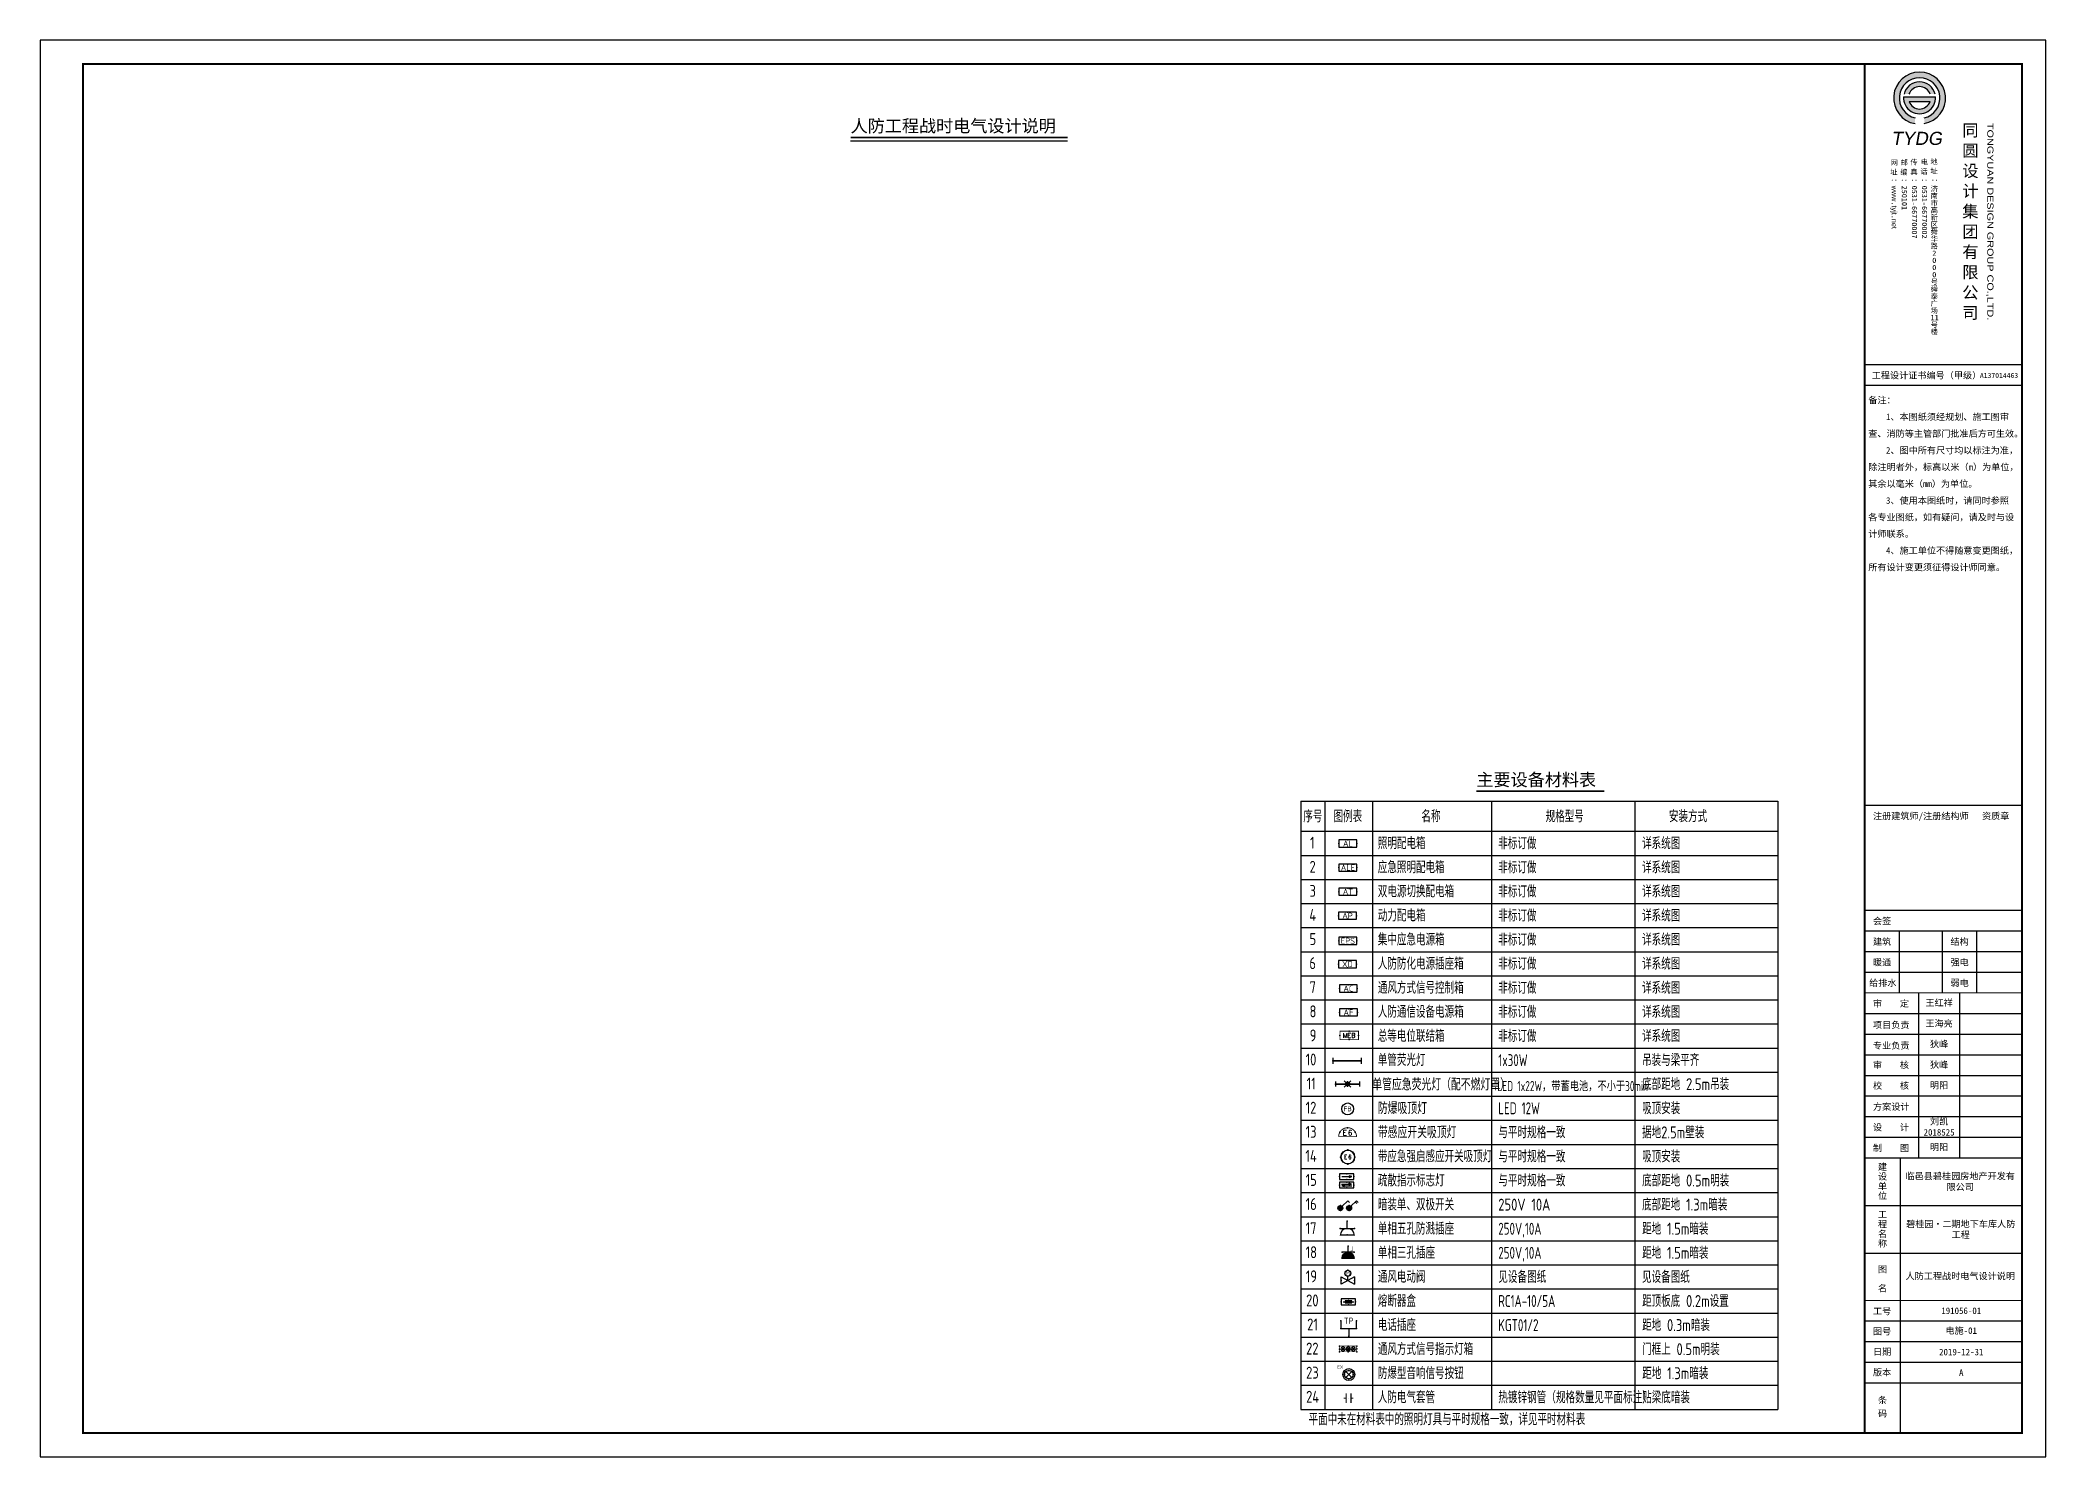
# Model space of a CAD drawing. Extents: x 1680526 to 2359975, y 920307 to 3738831.
# Drawn here: x 1784381 to 1868481, y 989707 to 1049107 of the extents above; entities that cross this region are included whole.
import ezdxf
from ezdxf.enums import TextEntityAlignment as Align

# ---------------------------------------------------------------- set-up
doc = ezdxf.new("R2010")
doc.units = 0
doc.header["$LTSCALE"] = 1000
doc.linetypes.add('A_A-(1参照)125中右$0$A_A-105右屋顶$0$窗', pattern=[0])
for name, color, linetype in [('DIM_SYMB', 3, 'Continuous'), ('ECA_TK', 7, 'Continuous'), ('EQUIP-动力', 3, 'Continuous'), ('EQUIP-安防', 3, 'Continuous'), ('EQUIP-插座', 3, 'Continuous'), ('EQUIP-照明', 3, 'Continuous'), ('EQUIP-箱柜', 3, 'Continuous'), ('EQUIP-通讯', 3, 'Continuous'), ('TEL_TEXT', 7, 'Continuous'), ('tk', 7, 'Continuous'), ('WALL', 2, 'Continuous'), ('人防电气套管', 6, 'Continuous')]:
    doc.layers.add(name, color=color, linetype=linetype)
doc.styles.add('_TCH_LABEL', font='COMPLEX', dxfattribs={"bigfont": 'GBCBIG'})
doc.styles.add('_TEL_DIM', font='TSSDENG', dxfattribs={"width": 0.8, "height": 3.5, "bigfont": 'TSSDCHN'})
doc.styles.add('CCDI_T0G_01', font='arial.ttf')
doc.styles.get("Standard").update_dxf_attribs({"font": 'GBENOR', "bigfont": 'GBCBIG'})
doc.styles.add('SUNTXT', font='', dxfattribs={"height": 273})
doc.styles.add('tyad', font='swissk.ttf', dxfattribs={"height": 2.5})
doc.styles.add('电气字体', font='TSSDENG', dxfattribs={"width": 0.8, "height": 250, "bigfont": 'TSSDCHN'})
doc.styles.add('黑体', font='simhei.ttf', dxfattribs={"height": 10})
doc.styles.get('SUNTXT').set_extended_font_data('SimSun')

msp = doc.modelspace()

# ---------------------------------------------------------------- texts
at = {"style": '电气字体', "width": 0.8}
for s, p in [('序号', (1837345.1, 1016313.9)), ('图例表', (1838611.5, 1016313.9)), ('名称', (1842296.8, 1016315.8)), ('规格型号', (1847504.8, 1016311.9)), ('安装方式', (1852674.8, 1016315.8)), ('1', (1837628.1, 1015206.7)), ('2', (1837606.4, 1014196.7)), ('3', (1837606.4, 1013186.7)), ('4', (1837599.2, 1012176.8)), ('5', (1837606.4, 1011166.8)), ('6', (1837599.2, 1010156.8)), ('7', (1837606.4, 1009146.9)), ('8', (1837606.4, 1008136.9)), ('9', (1837613.6, 1007126.9)), ('10', (1837440.5, 1006117)), ('11', (1837483.8, 1005107)), ('12', (1837440.5, 1004097)), ('13', (1837440.5, 1003087.1)), ('14', (1837433.3, 1002077.1)), ('15', (1837440.5, 1001067.1)), ('16', (1837440.5, 1000057.1)), ('17', (1837440.5, 999047.2)), ('18', (1837440.5, 998037.2)), ('19', (1837447.7, 997027.2)), ('20', (1837462.1, 996017.3)), ('21', (1837505.4, 995007.3)), ('22', (1837462.1, 993997.3)), ('23', (1837462.1, 992987.4)), ('24', (1837462.1, 991977.4))]:
    msp.add_text(s, height=500, dxfattribs=at).set_placement(p)
at = {"style": '电气字体'}
for s, height, width, p in [('照明配电箱', 500, 0.8, (1840469.1, 1015437.1)), ('非标订做', 500, 0.8, (1845520.3, 1015432.1)), ('详系统图', 500, 0.8, (1851549.9, 1015432.1)), ('应急照明配电箱', 500, 0.8, (1840469.1, 1014427.1)), ('非标订做', 500, 0.8, (1845520.3, 1014422.1)), ('详系统图', 500, 0.8, (1851549.9, 1014422.1)), ('双电源切换配电箱', 500, 0.8, (1840469.1, 1013417.2)), ('非标订做', 500, 0.8, (1845520.3, 1013412.2)), ('详系统图', 500, 0.8, (1851549.9, 1013412.2)), ('动力配电箱', 500, 0.8, (1840469.1, 1012407.2)), ('非标订做', 500, 0.8, (1845520.3, 1012402.2)), ('详系统图', 500, 0.8, (1851549.9, 1012402.2)), ('集中应急电源箱', 500, 0.8, (1840469.1, 1011397.2)), ('非标订做', 500, 0.8, (1845520.3, 1011392.2)), ('详系统图', 500, 0.8, (1851549.9, 1011392.2)), ('人防防化电源插座箱', 500, 0.8, (1840469.1, 1010387.3)), ('非标订做', 500, 0.8, (1845520.3, 1010382.3)), ('详系统图', 500, 0.8, (1851549.9, 1010382.3)), ('通风方式信号控制箱', 500, 0.8, (1840469.1, 1009377.3)), ('非标订做', 500, 0.8, (1845520.3, 1009372.3)), ('详系统图', 500, 0.8, (1851549.9, 1009372.3)), ('人防通信设备电源箱', 500, 0.8, (1840469.1, 1008367.3)), ('非标订做', 500, 0.8, (1845520.3, 1008362.3)), ('详系统图', 500, 0.8, (1851549.9, 1008362.3)), ('总等电位联结箱', 500, 0.8, (1840469.1, 1007357.4)), ('非标订做', 500, 0.8, (1845520.3, 1007352.4)), ('详系统图', 500, 0.8, (1851549.9, 1007352.4)), ('单管荧光灯', 500, 0.8, (1840469.1, 1006347.4)), ('1x30W', 500, 0.7, (1845520.3, 1006342.4)), ('吊装与梁平齐', 500, 0.8, (1851549.9, 1006342.4)), ('单管应急荧光灯（配不燃灯罩）', 500, 0.75, (1840236.4, 1005320.8)), ('LED 1x22W，带蓄电池，不小于30min', 425, 0.7, (1845483.8, 1005253.3)), ('底部距地 2.5m吊装', 500, 0.8, (1851549.9, 1005332.4)), ('防爆吸顶灯', 500, 0.75, (1840469.1, 1004327.5)), ('LED 12W', 500, 0.7, (1845520.3, 1004322.5)), ('吸顶安装', 500, 0.8, (1851549.9, 1004322.5)), ('带感应开关吸顶灯', 500, 0.75, (1840469.1, 1003317.5)), ('与平时规格一致', 500, 0.7, (1845520.3, 1003312.5)), ('据地2.5m壁装 ', 500, 0.8, (1851549.9, 1003312.5)), ('带应急强启感应开关吸顶灯', 500, 0.8, (1840469.1, 1002307.5)), ('与平时规格一致', 500, 0.7, (1845520.3, 1002302.5)), ('吸顶安装', 500, 0.8, (1851549.9, 1002302.5)), ('疏散指示标志灯', 500, 0.8, (1840469.1, 1001297.6)), ('与平时规格一致', 500, 0.7, (1845520.3, 1001292.6)), ('底部距地 0.5m明装', 500, 0.8, (1851549.9, 1001292.6)), ('暗装单、双极开关', 500, 0.8, (1840469.1, 1000287.6)), ('250V 10A', 500, 0.8, (1845520.3, 1000282.6)), ('底部距地 1.3m暗装', 500, 0.8, (1851549.9, 1000282.6)), ('单相五孔防溅插座', 500, 0.8, (1840469.1, 999277.6)), ('250V,10A', 500, 0.7, (1845520.3, 999272.6)), ('距地 1.5m暗装', 500, 0.8, (1851549.9, 999272.6)), ('单相三孔插座', 500, 0.8, (1840469.1, 998267.6)), ('250V,10A', 500, 0.7, (1845520.3, 998262.6)), ('距地 1.5m暗装', 500, 0.8, (1851549.9, 998262.6)), ('通风电动阀', 500, 0.8, (1840469.1, 997257.7)), ('见设备图纸', 500, 0.7, (1845520.3, 997252.7)), ('见设备图纸', 500, 0.8, (1851549.9, 997252.7)), ('熔断器盒', 500, 0.8, (1840469.1, 996247.7)), ('RC1A-10/5A', 500, 0.7, (1845520.3, 996242.7)), ('距顶板底 0.2m设置', 500, 0.8, (1851549.9, 996242.7)), ('电话插座', 500, 0.8, (1840469.1, 995237.7)), ('KGT01/2', 500, 0.7, (1845520.3, 995232.7)), ('距地 0.3m暗装', 500, 0.8, (1851549.9, 995232.7)), ('通风方式信号指示灯箱', 500, 0.8, (1840469.1, 994227.8)), ('门框上 0.5m明装', 500, 0.8, (1851549.9, 994222.8)), ('防爆型音响信号按钮', 500, 0.8, (1840469.1, 993217.8)), ('距地 1.3m暗装', 500, 0.8, (1851556.2, 993212.8)), ('人防电气套管', 500, 0.8, (1840469.1, 992207.8)), ('热镀锌钢管（规格数量见平面标注）', 500, 0.7, (1845520.3, 992202.8)), ('贴梁底暗装', 500, 0.8, (1851556.2, 992202.8)), ('平面中未在材料表中的照明灯具与平时规格一致，详见平时材料表', 500, 0.8, (1837564, 991282.6))]:
    msp.add_text(s, height=height, dxfattribs=dict(at, width=width)).set_placement(p, align=Align.MIDDLE_LEFT)
at = {"layer": 'DIM_SYMB', "color": 7, "style": '黑体'}
for s, height, p in [('人防工程战时电气设计说明', 525.738, (1818362.9, 1045248.1)), ('主要设备材料表', 525.74, (1844602.4, 1017835.8))]:
    msp.add_text(s, height=height, dxfattribs=at).set_placement(p)
at = {"layer": 'tk', "char_height": 273, "attachment_point": 5}
for s, insert, width, style in [('王红祥', (1864003, 1008730.5), 1709, 'SUNTXT'), ('王海亮', (1864003, 1007865.5), 1709, 'SUNTXT'), ('狄峰', (1864003, 1007000.5), 1709, 'SUNTXT'), ('狄峰', (1864003, 1006135.5), 1709, 'SUNTXT'), ('明阳', (1864003, 1005270.5), 1709, 'SUNTXT'), ('刘凯2018525', (1864003, 1003540.5), 1709, 'SUNTXT'), ('明阳', (1864003, 1002675.5), 1709, 'SUNTXT'), ('临邑县碧桂园房地产开发有限公司', (1864889.5, 1001235.5), 4672, '黑体'), ('碧桂园·二期地下车库人防工程', (1864909.4, 999229.7), 4911.999, '黑体'), ('人防工程战时电气设计说明', (1864891.5, 997270.5), 4698, '黑体'), ('191056-01', (1864932, 995831.5), 5097, '黑体'), ('电施-01', (1864929, 994987), 4839, '黑体'), ('2019-12-31', (1864932, 994101.5), 5097, '黑体'), ('A', (1864932, 993236.5), 5097, '黑体')]:
    msp.add_mtext(s, dxfattribs=dict(at, insert=insert, width=width, style=style))

# ---------------------------------------------------------------- blocks, each defined once
blk = doc.blocks.new('10B_A1E图框')
h = blk.add_hatch(color=256)
h.paths.add_polyline_path([(786.16, 558.97), (786.16, 561.39, -8.823966), (789.97, 561.39), (789.97, 558.98, 11.333343)])
h.paths.add_polyline_path([(781.52, 571.34), (783.6, 571.34, -0.711417), (792.46, 571.34), (794.54, 571.34, 0.79114)], flags=17)
h.paths.add_polyline_path([(781.36, 570.26, 1.071858), (794.7, 570.26)], flags=17)
h.paths.add_polyline_path([(792.44, 568.2, -0.701619), (783.62, 568.2)], flags=16)
for p, q in [((765, 184), (765, 584)), ((765, 184), (765, 584)), ((765, 184), (765, 584)), ((781.36, 570.26), (794.7, 570.26)), ((783.62, 568.2), (792.44, 568.2))]:
    blk.add_line(p, q)
at = {"const_width": 0.5}
blk.add_lwpolyline([(831, 457.96), (765, 457.96)], dxfattribs=at)
blk.add_lwpolyline([(831, 457.96), (765, 457.96)], dxfattribs=at)
for centre, radius, start, end in [((788.05, 569.69), 10.88, 280.13244, 259.96265), ((788.05, 569.69), 8.52, 282.99261, 257.13015), ((788.03, 569.8), 6.69, 13.30217, 166.69783), ((788.03, 569.8), 4.69, 19.14259, 160.85741), ((788.03, 569.8), 6.69, 176.02725, 3.97275), ((788.03, 569.8), 4.69, 199.89154, 340.10846)]:
    blk.add_arc(centre, radius, start, end)
at = {"layer": 'ECA_TK'}
for p, q in [((765, 220.51), (831, 220.51)), ((779.58, 194.56), (779.58, 220.51)), ((797.5, 220.51), (797.5, 194.56)), ((812.08, 194.56), (812.08, 220.51)), ((765, 211.86), (831, 211.86)), ((765, 203.21), (831, 203.21)), ((787.68, 125.36), (787.68, 194.56)), ((804.77, 194.56), (804.77, 125.36)), ((765, 185.91), (831, 185.91)), ((765, 177.26), (831, 177.26)), ((765, 168.61), (831, 168.61)), ((765, 159.96), (831, 159.96)), ((765, 151.31), (831, 151.31)), ((765, 142.66), (831, 142.66)), ((765, 134.01), (831, 134.01)), ((765, 125.36), (831, 125.36)), ((780.03, 10), (780.03, 125.36)), ((765, 105.36), (831, 105.36)), ((765, 85.36), (831, 85.36)), ((831, 56.92), (765, 56.92)), ((831, 48.27), (765, 48.27)), ((831, 39.62), (765, 39.62)), ((831, 30.97), (765, 30.97))]:
    blk.add_line(p, q, dxfattribs=at)
blk.add_lwpolyline([(0, 0), (841, 0), (841, 594), (0, 594)], close=True, dxfattribs=at)
at = {"layer": 'ECA_TK', "const_width": 0.8}
blk.add_lwpolyline([(831, 10), (831, 584), (18, 584), (18, 10)], close=True, dxfattribs=at)
at = {"layer": 'ECA_TK'}
for points, const_width in [([(765, 10), (765, 584)], 0.8), ([(765, 457.96), (831, 457.96)], 0.5), ([(765, 449.25), (831, 449.25)], 0.5), ([(765, 273.16), (831, 273.16)], 0.5), ([(765, 229.16), (831, 229.16)], 0.5), ([(765, 194.56), (831, 194.56)], 0.5), ([(831, 65.57), (765, 65.57)], 0.5)]:
    blk.add_lwpolyline(points, dxfattribs=dict(at, const_width=const_width))
at = {"style": 'tyad', "oblique": 10}
blk.add_text('TYDG', height=5.5, dxfattribs=at).set_placement((776.12, 550.06))
for s, height, style, p in [('同', 5, '黑体', (805.94, 553.7)), ('圆', 5, '黑体', (805.94, 545.2)), ('址', 2.18, 'SUNTXT', (775.74, 537.6)), ('网', 2.18, 'SUNTXT', (775.88, 541.55)), ('编', 2.18, 'SUNTXT', (779.97, 537.57)), ('邮', 2.18, 'SUNTXT', (780.08, 541.58)), ('传', 2.18, 'SUNTXT', (784.17, 541.71)), ('真', 2.18, 'SUNTXT', (784.17, 537.71)), ('话', 2.18, 'SUNTXT', (788.39, 537.86)), ('电', 2.18, 'SUNTXT', (788.57, 541.81)), ('地', 2.18, 'SUNTXT', (792.61, 541.93)), ('址', 2.18, 'SUNTXT', (792.62, 537.99)), ('设', 5, '黑体', (805.94, 536.7)), ('济', 2.18, 'SUNTXT', (792.67, 530.58)), ('南', 2.18, 'SUNTXT', (792.67, 527.58)), ('计', 5, '黑体', (805.94, 528.2)), ('市', 2.18, 'SUNTXT', (792.67, 524.58)), ('高', 2.18, 'SUNTXT', (792.67, 521.58)), ('集', 5, '黑体', (805.94, 519.7)), ('新', 2.18, 'SUNTXT', (792.67, 518.58)), ('舜', 2.18, 'SUNTXT', (792.67, 512.58)), ('区', 2.18, 'SUNTXT', (792.67, 515.58)), ('团', 5, '黑体', (805.94, 511.2)), ('路', 2.18, 'SUNTXT', (792.67, 506.58)), ('华', 2.18, 'SUNTXT', (792.67, 509.58)), ('2', 2.18, 'SUNTXT', (793.36, 503.58)), ('有', 5, '黑体', (805.94, 502.7)), ('0', 2.18, 'SUNTXT', (793.36, 500.58)), ('0', 2.18, 'SUNTXT', (793.36, 497.58)), ('0', 2.18, 'SUNTXT', (793.36, 494.58)), ('限', 5, '黑体', (805.94, 494.2)), ('泰', 2.18, 'SUNTXT', (792.67, 485.58)), ('舜', 2.18, 'SUNTXT', (792.67, 488.58)), ('号', 2.18, 'SUNTXT', (792.67, 491.58)), ('公', 5, '黑体', (805.94, 485.7)), ('场', 2.18, 'SUNTXT', (792.67, 479.58)), ('广', 2.18, 'SUNTXT', (792.67, 482.58)), ('司', 5, '黑体', (805.94, 477.2)), ('楼', 2.18, 'SUNTXT', (792.69, 470.58)), ('号', 2.18, 'SUNTXT', (792.67, 473.58)), ('11', 2.18, 'SUNTXT', (792.67, 476.58))]:
    blk.add_text(s, height=height, dxfattribs=dict(style=style)).set_placement(p)
at = {"style": 'CCDI_T0G_01', "width": 1.25}
blk.add_text('TONGYUAN DESIGN GROUP CO.,LTD.', height=2.6, rotation=270, dxfattribs=at).set_placement((816.42, 559.28))
at = {"char_height": 2.18, "width": 39.1789, "attachment_point": 1, "rotation": 270, "style": 'SUNTXT'}
for s, insert in [('：{\\fArial|b0|i0|c134|p32;www}.{\\fArial|b0|i0|c134|p32;tyjt}.{\\fArial|b0|i0|c134|p32;net\\fArial|b0|i0|c0|p32;}', (778.56, 536.02)), ('：250101', (782.78, 536.02)), ('：0531-66770007', (787, 536.02)), ('：0531-66770002', (791.22, 536.02)), ('：', (795.56, 536.02))]:
    blk.add_mtext(s, dxfattribs=dict(at, insert=insert))
at = {"layer": 'ECA_TK', "linetype": 'Continuous', "style": 'SUNTXT'}
for s, height, p in [('工程设计证书编号（甲级）', 2.7342, (767.97, 452.09)), ('A137014463', 2.051, (813.34, 452.39)), ('注册建筑师/注册结构师   资质章', 2.7342, (768.5, 267.3)), ('会签', 2.734, (768.5, 223.3)), ('建筑', 2.734, (768.5, 214.65)), ('结构', 2.734, (801, 214.65)), ('暖通', 2.734, (768.5, 206)), ('强电', 2.734, (801, 206)), ('给排水', 2.734, (766.9, 197.35)), ('弱电', 2.734, (801, 197.35)), ('审    定', 2.734, (768.5, 188.7)), ('项目负责', 2.734, (768.5, 179.74)), ('专业负责', 2.734, (768.5, 171.09)), ('审    核', 2.734, (768.5, 162.93)), ('校    核', 2.734, (768.5, 154.28)), ('方案设计', 2.734, (768.5, 145.45)), ('设    计', 2.734, (768.5, 136.8)), ('制    图', 2.734, (768.5, 128.15)), ('建', 2.73, (770.59, 120.26)), ('设', 2.73, (770.59, 116.2)), ('位', 2.73, (770.59, 108.08)), ('单', 2.73, (770.59, 112.14)), ('工', 2.73, (770.59, 100.26)), ('程', 2.73, (770.59, 96.2)), ('名', 2.73, (770.59, 92.14)), ('称', 2.73, (770.59, 88.08)), ('图', 2.73, (770.59, 77.33)), ('名', 2.73, (770.59, 69.33)), ('工号', 2.734, (768.5, 59.71)), ('图号', 2.734, (768.5, 51.23)), ('日期', 2.734, (768.5, 42.72)), ('版本', 2.734, (768.5, 34.07)), ('条', 2.73, (770.59, 22.4)), ('码', 2.73, (770.59, 16.85))]:
    blk.add_text(s, height=height, dxfattribs=at).set_placement(p)
at = {"layer": 'ECA_TK', "style": 'SUNTXT'}
for s, p in [('备注：', (766.54, 441.68)), ('    1、本图纸须经规划、施工图审', (766.54, 434.68)), ('查、消防等主管部门批准后方可生效。', (766.54, 427.66)), ('    2、图中所有尺寸均以标注为准，', (766.54, 420.65)), ('除注明者外，标高以米（m）为单位，', (766.54, 413.62)), ('其余以毫米（mm）为单位。', (766.54, 406.61)), ('各专业图纸，如有疑问，请及时与设', (766.54, 392.61)), ('    3、使用本图纸时，请同时参照', (766.54, 399.6)), ('计师联系。', (766.54, 385.63)), ('    4、施工单位不得随意变更图纸，', (766.54, 378.63)), ('所有设计变更须征得设计师同意。', (766.54, 371.62))]:
    blk.add_text(s, height=2.73, dxfattribs=at).set_placement(p)
blk = doc.blocks.new('$equip_U$00000268(QXJ-1FY)')
at = {"const_width": 0.06}
blk.add_lwpolyline([(-0.72, 0), (0.72, 0), (0.72, 0.66), (-0.72, 0.66)], close=True, dxfattribs=at)
for p in [(-0.72, 0.33), (0, 0.66), (0, 0), (0.72, 0.33)]:
    blk.add_point(p)
at = {"color": 7, "style": '_TCH_LABEL'}
blk.add_attdef('$TEXT$', text='', height=0.36, dxfattribs=at).set_placement((-0.01, 0.33), align=Align.MIDDLE_CENTER)
at = {"color": 7, "style": '_TCH_LABEL', "flags": 1}
blk.add_attdef('A', text='', height=0.000025, dxfattribs=at).set_placement((0, 0), align=Align.MIDDLE_CENTER)
blk = doc.blocks.new('$equip$00001962')
for p, q in [((0.15, 0.36), (0.63, 0.83)), ((0.63, 0.83), (0.77, 0.69))]:
    blk.add_line(p, q)
blk.add_circle((0, 0.21), 0.208)
for p in [(-0.21, 0.21), (0, 0.42), (0, 0), (0.21, 0.21)]:
    blk.add_point(p)
for points in [[(-0.18, 0.31), (0.18, 0.31), (-0.21, 0.21), (0.21, 0.21)], [(-0.18, 0.1), (0.18, 0.1), (-0.21, 0.21), (0.21, 0.21)], [(-0.1, 0.39), (0.1, 0.39), (-0.18, 0.31), (0.18, 0.31)], [(-0.1, 0.03), (0.1, 0.03), (-0.18, 0.1), (0.18, 0.1)], [(0, 0.42), (0, 0.42), (-0.1, 0.39), (0.1, 0.39)], [(0, 0), (0, 0), (-0.1, 0.03), (0.1, 0.03)]]:
    blk.add_solid(points)
at = {"layer": 'TEL_TEXT', "style": '_TEL_DIM', "flags": 1}
blk.add_attdef('A', text='', height=0.00002, dxfattribs=at).set_placement((0, 0), align=Align.MIDDLE_CENTER)
blk = doc.blocks.new('$equip$00001963')
for p, q in [((0.15, 0.36), (0.62, 0.83)), ((0.51, 0.72), (0.65, 0.58)), ((0.62, 0.83), (0.77, 0.69))]:
    blk.add_line(p, q)
blk.add_circle((0, 0.21), 0.208)
for p in [(-0.21, 0.21), (0, 0.42), (0, 0), (0.21, 0.21)]:
    blk.add_point(p)
for points in [[(-0.18, 0.31), (0.18, 0.31), (-0.21, 0.21), (0.21, 0.21)], [(-0.18, 0.1), (0.18, 0.1), (-0.21, 0.21), (0.21, 0.21)], [(-0.1, 0.39), (0.1, 0.39), (-0.18, 0.31), (0.18, 0.31)], [(-0.1, 0.03), (0.1, 0.03), (-0.18, 0.1), (0.18, 0.1)], [(0, 0.42), (0, 0.42), (-0.1, 0.39), (0.1, 0.39)], [(0, 0), (0, 0), (-0.1, 0.03), (0.1, 0.03)]]:
    blk.add_solid(points)
at = {"layer": 'TEL_TEXT', "style": '_TEL_DIM', "flags": 1}
blk.add_attdef('A', text='', height=0.00002, dxfattribs=at).set_placement((0, 0), align=Align.MIDDLE_CENTER)
blk = doc.blocks.new('$equip$00002700')
for p, q in [((-0.75, 0.6), (-0.75, 0)), ((0.75, 0.6), (-0.75, 0.6)), ((-0.75, 0), (0.75, 0)), ((0.75, 0), (0.75, 0.6))]:
    blk.add_line(p, q)
at = {"const_width": 0.04}
blk.add_lwpolyline([(-0.75, 0.6), (-0.75, 0), (0.75, 0), (0.75, 0.6), (-0.75, 0.6), (-0.75, 0)], dxfattribs=at)
for p in [(-0.75, 0.3), (0, 0.6), (0, 0), (0.75, 0.3)]:
    blk.add_point(p)
at = {"color": 7}
blk.add_attdef('$TEXT$', text='', height=0.5, dxfattribs=at).set_placement((0, 0.3), align=Align.MIDDLE_CENTER)
at = {"color": 7, "style": '_TEL_DIM', "flags": 1}
for tag in ['A', 'REMARK']:
    blk.add_attdef(tag, text='', height=0.00002, dxfattribs=at).set_placement((0, 0), align=Align.MIDDLE_CENTER)
blk = doc.blocks.new('$equip$00002698')
for p, q in [((-0.75, 0.6), (-0.75, 0)), ((0.75, 0.6), (-0.75, 0.6)), ((-0.75, 0), (0.75, 0)), ((0.75, 0), (0.75, 0.6))]:
    blk.add_line(p, q)
at = {"const_width": 0.04}
blk.add_lwpolyline([(-0.75, 0.6), (-0.75, 0), (0.75, 0), (0.75, 0.6), (-0.75, 0.6), (-0.75, 0)], dxfattribs=at)
for p in [(-0.75, 0.3), (0, 0.6), (0, 0), (0.75, 0.3)]:
    blk.add_point(p)
at = {"color": 7}
blk.add_attdef('$TEXT$', text='', height=0.5, dxfattribs=at).set_placement((0, 0.3), align=Align.MIDDLE_CENTER)
at = {"color": 7, "style": '_TEL_DIM', "flags": 1}
for tag in ['A', 'REMARK']:
    blk.add_attdef(tag, text='', height=0.00002, dxfattribs=at).set_placement((0, 0), align=Align.MIDDLE_CENTER)
blk = doc.blocks.new('$equip$00001159')
for p, q in [((-1.2, 0.25), (-1.2, -0.25)), ((-1.2, 0), (1.2, 0)), ((1.2, 0.25), (1.2, -0.25))]:
    blk.add_line(p, q)
at = {"const_width": 0.14}
blk.add_lwpolyline([(-1.2, 0), (1.2, 0)], dxfattribs=at)
at = {"layer": 'EQUIP-照明'}
for p in [(-1.2, 0), (0, 0), (1.2, 0)]:
    blk.add_point(p, dxfattribs=at)
at = {"layer": 'EQUIP-照明', "flags": 9}
blk.add_attdef('A', (0, 0), '', height=0.00002, dxfattribs=at)
blk = doc.blocks.new('$equip$00001867')
for p, q in [((-0.5, 0.5), (-0.5, 1)), ((0.5, 0.5), (-0.5, 0.5)), ((0, 0.5), (0, 0)), ((0.5, 1), (0.5, 0.5))]:
    blk.add_line(p, q)
for p in [(-0.5, 1), (-0.5, 0.5), (0, 0), (0.5, 1), (0.5, 0.5)]:
    blk.add_point(p)
at = {"color": 7, "style": '_TEL_DIM'}
blk.add_attdef('$TEXT$', text='', height=0.4, dxfattribs=at).set_placement((0, 1), align=Align.MIDDLE_CENTER)
at = {"color": 7, "style": '_TEL_DIM', "flags": 1}
blk.add_attdef('A', text='', height=0.00002, dxfattribs=at).set_placement((0, 0), align=Align.MIDDLE_CENTER)
blk = doc.blocks.new('通风方式灯箱')
at = {"layer": 'EQUIP-安防'}
for p, q in [((-280, 61), (-156, -62)), ((-265, -45), (-156, 62)), ((-62, 61), (63, -62)), ((0, 0), (-61, -61)), ((0, 0), (63, 62)), ((0, 0), (63, -62)), ((155, 61), (280, -62)), ((171, -45), (280, 62)), ((-264, -45), (-280, -61)), ((-265, -45), (-265, -45)), ((-46, -46), (-61, -61)), ((-46, -46), (-46, -46)), ((-35, -80), (22, -22)), ((-2, -87), (43, -42)), ((172, -45), (156, -61)), ((171, -45), (171, -45))]:
    blk.add_line(p, q, dxfattribs=at)
at = {"layer": 'EQUIP-安防', "const_width": 22.8}
blk.add_lwpolyline([(-370, -123), (361, -123), (361, 123), (-370, 123), (-370, -133)], dxfattribs=at)
at = {"layer": 'EQUIP-安防'}
for centre, start, end in [((-217, 0), 0, 180), ((-217, 0), 180, 360), ((1, 0), 0, 180), ((1, 0), 180, 360), ((218, 0), 0, 180), ((218, 0), 180, 360), ((1, 0), 224.61863, 315.13517)]:
    blk.add_arc(centre, 87.4, start, end, dxfattribs=at)
blk = doc.blocks.new('$equip_U$00000071(TT)')
for p in [(-0.404, 0.272), (-0.404, 0.136), (-0.404, 0), (0, 0.272), (0, 0), (0.404, 0.272), (0.404, 0.142), (0.404, 0)]:
    blk.add_point(p)
at = {"color": 84, "linetype": 'Continuous', "xscale": 0.001104914045168183, "yscale": 0.001104914045168183, "zscale": 0.001104914045168183, "rotation": 180}
blk.add_blockref('通风方式灯箱', (-0.005, 0.136), dxfattribs=at)
at = {"color": 7, "style": '_TEL_DIM', "flags": 1}
for tag in ['A', 'REMARK']:
    blk.add_attdef(tag, text='', height=0.0000111, dxfattribs=at).set_placement((0, 0), align=Align.MIDDLE_CENTER)
blk = doc.blocks.new('$equip_U$00000075(TT)')
for p in [(-0.62, 0.14), (-0.01, 0.35), (0, 0.29), (0.6, 0.15), (-0.01, -0.06)]:
    blk.add_point(p)
at = {"xscale": 1.5, "yscale": 1.5, "zscale": 1.5, "rotation": 180}
blk.add_blockref('$equip_U$00000071(TT)', (-0.01, 0.35), dxfattribs=at)
at = {"color": 7, "style": '_TEL_DIM', "flags": 1}
for tag in ['A', 'REMARK']:
    blk.add_attdef(tag, text='', height=0.0000167, dxfattribs=at).set_placement((0, 0), align=Align.MIDDLE_CENTER)
blk = doc.blocks.new('$equip$00001490')
at = {"color": 0}
for p, q in [((-0.5, 0.5), (0.5, 0.5)), ((-0.5, 0.05), (0.5, 0.05)), ((0, 0.5), (0, 1))]:
    blk.add_line(p, q, dxfattribs=at)
blk.add_arc((0, 0), 0.5, 0, 180, dxfattribs=at)
for p in [(-0.5, 0.5), (0, 1), (0, 0.05), (0.5, 0.5)]:
    blk.add_point(p)
at = {"flags": 9}
blk.add_attdef('A', (0, 0), '', height=0.00002, dxfattribs=at)
blk = doc.blocks.new('$equip$00002601')
for p, q in [((-0.55, -0.9), (-0.55, -0.3)), ((-0.55, -0.3), (0.55, -0.9)), ((0.55, -0.3), (-0.55, -0.9)), ((0, -0.6), (0, -0.25)), ((0.55, -0.3), (0.55, -0.9))]:
    blk.add_line(p, q)
blk.add_circle((0, 0), 0.25)
for p in [(-0.25, 0), (0, 0.25), (0.25, 0), (-0.55, -0.6), (0.55, -0.6)]:
    blk.add_point(p)
at = {"color": 7, "style": '_TEL_DIM'}
blk.add_attdef('$TEXT$', text='', height=0.3, dxfattribs=at).set_placement((0, 0), align=Align.MIDDLE_CENTER)
at = {"color": 7, "style": '_TEL_DIM', "flags": 1}
blk.add_attdef('A', text='', height=0.00002, dxfattribs=at).set_placement((0, 0), align=Align.MIDDLE_CENTER)
blk = doc.blocks.new('$equip$00002708')
for p, q in [((-0.75, 0.6), (-0.75, 0)), ((0.75, 0.6), (-0.75, 0.6)), ((-0.75, 0), (0.75, 0)), ((0.75, 0), (0.75, 0.6))]:
    blk.add_line(p, q)
at = {"const_width": 0.04}
blk.add_lwpolyline([(-0.75, 0.6), (-0.75, 0), (0.75, 0), (0.75, 0.6), (-0.75, 0.6), (-0.75, 0)], dxfattribs=at)
for p in [(-0.75, 0.3), (0, 0.6), (0, 0), (0.75, 0.3)]:
    blk.add_point(p)
at = {"color": 7}
blk.add_attdef('$TEXT$', text='', height=0.5, dxfattribs=at).set_placement((0, 0.3), align=Align.MIDDLE_CENTER)
at = {"color": 7, "style": '_TEL_DIM', "flags": 1}
for tag in ['A', 'REMARK']:
    blk.add_attdef(tag, text='', height=0.00002, dxfattribs=at).set_placement((0, 0), align=Align.MIDDLE_CENTER)
blk = doc.blocks.new('$equip$00002705')
for p, q in [((-0.75, 0.6), (-0.75, 0)), ((0.75, 0.6), (-0.75, 0.6)), ((-0.75, 0), (0.75, 0)), ((0.75, 0), (0.75, 0.6))]:
    blk.add_line(p, q)
at = {"const_width": 0.04}
blk.add_lwpolyline([(-0.75, 0.6), (-0.75, 0), (0.75, 0), (0.75, 0.6), (-0.75, 0.6), (-0.75, 0)], dxfattribs=at)
for p in [(-0.75, 0.3), (0, 0.6), (0, 0), (0.75, 0.3)]:
    blk.add_point(p)
at = {"color": 7}
blk.add_attdef('$TEXT$', text='', height=0.5, dxfattribs=at).set_placement((0, 0.3), align=Align.MIDDLE_CENTER)
at = {"color": 7, "style": '_TEL_DIM', "flags": 1}
for tag in ['A', 'REMARK']:
    blk.add_attdef(tag, text='', height=0.00002, dxfattribs=at).set_placement((0, 0), align=Align.MIDDLE_CENTER)
blk = doc.blocks.new('$equip$00002699')
for p, q in [((-0.75, 0.6), (-0.75, 0)), ((0.75, 0.6), (-0.75, 0.6)), ((-0.75, 0), (0.75, 0)), ((0.75, 0), (0.75, 0.6))]:
    blk.add_line(p, q)
at = {"const_width": 0.04}
blk.add_lwpolyline([(-0.75, 0.6), (-0.75, 0), (0.75, 0), (0.75, 0.6), (-0.75, 0.6), (-0.75, 0)], dxfattribs=at)
for p in [(-0.75, 0.3), (0, 0.6), (0, 0), (0.75, 0.3)]:
    blk.add_point(p)
at = {"color": 7}
blk.add_attdef('$TEXT$', text='', height=0.5, dxfattribs=at).set_placement((0, 0.3), align=Align.MIDDLE_CENTER)
at = {"color": 7, "style": '_TEL_DIM', "flags": 1}
for tag in ['A', 'REMARK']:
    blk.add_attdef(tag, text='', height=0.00002, dxfattribs=at).set_placement((0, 0), align=Align.MIDDLE_CENTER)
blk = doc.blocks.new('$equip$00001764')
for p, q in [((-0.5, 1.05), (-0.5, 1)), ((-0.5, 1), (0.5, 1)), ((0.5, 0.5), (-0.5, 0.5)), ((0, 0.5), (0, 0)), ((0.5, 1.05), (0.5, 1))]:
    blk.add_line(p, q)
blk.add_arc((0, 1), 0.5, 180, 0)
for p in [(-0.5, 0.5), (0, 0), (0.5, 0.5)]:
    blk.add_point(p)
for points in [[(0.43, 0.75), (-0.43, 0.75), (0.5, 1), (-0.5, 1)], [(0.25, 0.57), (-0.25, 0.57), (0.43, 0.75), (-0.43, 0.75)], [(0, 0.5), (0, 0.5), (0.25, 0.57), (-0.25, 0.57)]]:
    blk.add_solid(points)
at = {"color": 7, "style": '_TEL_DIM'}
blk.add_attdef('$TEXT$', text='', height=0.4, dxfattribs=at).set_placement((0.3, 0.21), align=Align.MIDDLE_CENTER)
at = {"color": 7, "style": '_TEL_DIM', "flags": 1}
blk.add_attdef('A', text='', height=0.00002, dxfattribs=at).set_placement((0, 0), align=Align.MIDDLE_CENTER)
blk = doc.blocks.new('$equip$00002542')
h = blk.add_hatch(color=256)
h.paths.add_polyline_path([(-0.21, 0.29), (-0.5, 0.22), (-0.21, 0.22)])
h.paths.add_polyline_path([(-0.21, 0.22), (-0.5, 0.22), (-0.21, 0.15)])
h.paths.add_polyline_path([(0.21, 0.47), (0.21, 0.33), (0.5, 0.4)])
for p, q in [((-0.72, 0.6), (-0.72, 0)), ((0.72, 0.6), (-0.72, 0.6)), ((-0.72, 0), (0.72, 0)), ((-0.21, 0.29), (-0.5, 0.22)), ((-0.5, 0.22), (-0.21, 0.15)), ((-0.21, 0.15), (-0.21, 0.29)), ((0.21, 0.47), (0.21, 0.33)), ((0.5, 0.4), (0.21, 0.47)), ((0.21, 0.33), (0.5, 0.4)), ((0.72, 0), (0.72, 0.6))]:
    blk.add_line(p, q)
at = {"color": 7}
for p, q in [((-0.51, 0.4), (0.45, 0.4)), ((-0.5, 0.22), (0.51, 0.22))]:
    blk.add_line(p, q, dxfattribs=at)
at = {"const_width": 0.04}
blk.add_lwpolyline([(-0.72, 0.6), (-0.72, 0), (0.72, 0), (0.72, 0.6), (-0.72, 0.6), (-0.72, 0)], dxfattribs=at)
for p in [(-0.72, 0.3), (0, 0.6), (0, 0), (0.72, 0.3)]:
    blk.add_point(p)
at = {"color": 7, "style": '_TEL_DIM', "flags": 1}
blk.add_attdef('A', text='', height=0.00002, dxfattribs=at).set_placement((0, 0), align=Align.MIDDLE_CENTER)
blk = doc.blocks.new('$equip$00002540')
blk.add_hatch(color=256).paths.add_polyline_path([(0.24, 0.37), (0.24, 0.23), (0.53, 0.3)])
for p, q in [((-0.72, 0.6), (-0.72, 0)), ((0.72, 0.6), (-0.72, 0.6)), ((-0.72, 0), (0.72, 0)), ((0.24, 0.37), (0.24, 0.23)), ((0.53, 0.3), (0.24, 0.37)), ((0.24, 0.23), (0.53, 0.3)), ((0.72, 0), (0.72, 0.6))]:
    blk.add_line(p, q)
at = {"color": 7}
blk.add_line((-0.48, 0.3), (0.48, 0.3), dxfattribs=at)
at = {"const_width": 0.06}
blk.add_lwpolyline([(-0.72, 0.6), (-0.72, 0), (0.72, 0), (0.72, 0.6), (-0.72, 0.6), (-0.72, 0)], dxfattribs=at)
for p in [(-0.72, 0.3), (0, 0.6), (0, 0), (0.72, 0.3)]:
    blk.add_point(p)
at = {"color": 7, "style": '_TEL_DIM', "flags": 1}
blk.add_attdef('A', text='', height=0.00002, dxfattribs=at).set_placement((0, 0), align=Align.MIDDLE_CENTER)
blk = doc.blocks.new('$equip$00001838')
blk.add_circle((0, 0), 0.5)
at = {"color": 7, "style": '_TEL_DIM'}
blk.add_attdef('$TEXT$', text='', height=0.4, dxfattribs=at).set_placement((0, 0), align=Align.MIDDLE_CENTER)
at = {"color": 7, "style": '_TEL_DIM', "flags": 1}
blk.add_attdef('A', text='', height=0.00002, dxfattribs=at).set_placement((0, 0), align=Align.MIDDLE_CENTER)
blk = doc.blocks.new('$equip$00002522')
for p, q in [((-0.35, 0.35), (0.35, -0.35)), ((0.35, 0.35), (-0.35, -0.35))]:
    blk.add_line(p, q)
at = {"const_width": 0.02}
blk.add_lwpolyline([(0, 0.5, -1), (0, -0.5, -1), (0, 0.5, -0.256099)], format="xyb", dxfattribs=at)
blk.add_circle((0, 0), 0.5)
for p in [(-0.5, 0), (0, 0.5), (0.5, 0), (0, -0.5)]:
    blk.add_point(p)
at = {"color": 7, "style": '_TEL_DIM', "flags": 1}
blk.add_attdef('A', text='', height=0.00002, dxfattribs=at).set_placement((0, 0), align=Align.MIDDLE_CENTER)
at = {"color": 7, "style": '_TEL_DIM'}
blk.add_attdef('$TEXT$', text='', height=0.4, dxfattribs=at).set_placement((0.84, -0.39), align=Align.MIDDLE_CENTER)
blk = doc.blocks.new('TG11')
at = {"layer": '人防电气套管', "const_width": 50}
for points in [[(350, 100), (-50, 100)], [(150, 200), (150, 100)], [(350, -100), (-50, -100)], [(150, -100), (150, -200)]]:
    blk.add_lwpolyline(points, dxfattribs=at)
at = {"layer": '人防电气套管'}
blk.add_circle((150, 0), 0.00936, dxfattribs=at)
blk = doc.blocks.new('$equip_U$00000100(SKY-20180319PKB)')
for p, q in [((-1.2, 0.25), (-1.2, -0.25)), ((-1.2, 0), (1.2, 0)), ((0.33, 0.33), (-0.33, -0.33)), ((-0.33, 0.33), (0.33, -0.33)), ((1.2, 0.25), (1.2, -0.25))]:
    blk.add_line(p, q)
at = {"const_width": 0.14}
blk.add_lwpolyline([(-1.2, 0), (1.2, 0)], dxfattribs=at)
blk.add_circle((0, 0), 0.2)
for p in [(-1.2, 0), (0, 0.2), (1.2, 0), (0, -0.2)]:
    blk.add_point(p)
for points in [[(-0.17, 0.1), (0.17, 0.1), (-0.2, 0), (0.2, 0)], [(-0.17, -0.1), (0.17, -0.1), (-0.2, 0), (0.2, 0)], [(-0.1, 0.17), (0.1, 0.17), (-0.17, 0.1), (0.17, 0.1)], [(0, 0.2), (0, 0.2), (-0.1, 0.17), (0.1, 0.17)], [(-0.1, -0.17), (0.1, -0.17), (-0.17, -0.1), (0.17, -0.1)], [(0, -0.2), (0, -0.2), (-0.1, -0.17), (0.1, -0.17)]]:
    blk.add_solid(points)
at = {"layer": 'TEL_TEXT', "style": '_TEL_DIM', "flags": 1}
blk.add_attdef('A', text='', height=0.00002, dxfattribs=at).set_placement((0, 0), align=Align.MIDDLE_CENTER)
blk = doc.blocks.new('$equip$00001422')
for p, q in [((0.75, 0.6), (-0.75, 0.6)), ((-0.75, 0.6), (-0.75, 0)), ((-0.75, 0), (0.75, 0)), ((-0.55, 0.3), (0.55, 0.3)), ((0.75, 0), (0.75, 0.6))]:
    blk.add_line(p, q)
blk.add_lwpolyline([(-0.35, 0.4), (-0.35, 0.2), (0.35, 0.2), (0.35, 0.4)], close=True)
for p in [(-0.75, 0.3), (0, 0.6), (0, 0), (0.75, 0.3)]:
    blk.add_point(p)
at = {"style": '_TCH_LABEL', "flags": 9}
blk.add_attdef('A', (0, 0), '', height=0.00002, dxfattribs=at)
blk = doc.blocks.new('$equip_U$00000554(SKY-20170330TZX)')
at = {"color": 7, "lineweight": 0}
for p, q in [((-0.22, 0.15), (-0.07, 0.15)), ((-0.22, -0.15), (-0.22, 0.15)), ((-0.22, 0.01), (-0.13, 0.01)), ((0.09, 0.09), (0.07, 0.02)), ((0.07, 0.02), (0.07, -0.05)), ((0.11, 0.14), (0.09, 0.09)), ((0.11, 0.02), (0.09, -0.01)), ((0.14, 0.15), (0.11, 0.14)), ((0.14, 0.04), (0.11, 0.02)), ((0.17, 0.15), (0.14, 0.15)), ((0.15, 0.04), (0.14, 0.04)), ((0.19, 0.02), (0.15, 0.04)), ((0.2, 0.14), (0.17, 0.15)), ((0.21, -0.01), (0.19, 0.02)), ((0.21, 0.11), (0.2, 0.14)), ((-0.22, -0.15), (-0.07, -0.15)), ((0.09, -0.01), (0.07, -0.05)), ((0.07, -0.05), (0.09, -0.11)), ((0.09, -0.11), (0.11, -0.14)), ((0.11, -0.14), (0.14, -0.15)), ((0.14, -0.15), (0.15, -0.15)), ((0.15, -0.15), (0.19, -0.14)), ((0.19, -0.14), (0.21, -0.11)), ((0.22, -0.05), (0.21, -0.01)), ((0.21, -0.11), (0.22, -0.06)), ((0.22, -0.06), (0.22, -0.05))]:
    blk.add_line(p, q, dxfattribs=at)
at = {"lineweight": 0}
for radius in [0.5, 0.46]:
    blk.add_circle((0, 0), radius, dxfattribs=at)
for p in [(-0.5, 0), (0, 0.5), (0.5, 0), (0, -0.5)]:
    blk.add_point(p)
at = {"color": 7, "style": '_TEL_DIM', "flags": 1}
for tag in ['A', 'REMARK']:
    blk.add_attdef(tag, text='', height=0.00002, dxfattribs=at).set_placement((0, 0), align=Align.MIDDLE_CENTER)
blk = doc.blocks.new('$equip_U$00000555(SKY-20170330TZX)')
at = {"color": 7, "lineweight": 0}
for p, q in [((-0.22, 0.37), (-0.07, 0.37)), ((-0.22, 0.07), (-0.22, 0.37)), ((-0.22, 0.23), (-0.13, 0.23)), ((-0.22, 0.07), (-0.07, 0.07)), ((0.09, 0.31), (0.07, 0.24)), ((0.07, 0.24), (0.07, 0.17)), ((0.09, 0.21), (0.07, 0.17)), ((0.07, 0.17), (0.09, 0.11)), ((0.11, 0.36), (0.09, 0.31)), ((0.11, 0.24), (0.09, 0.21)), ((0.09, 0.11), (0.11, 0.08)), ((0.14, 0.37), (0.11, 0.36)), ((0.14, 0.26), (0.11, 0.24)), ((0.11, 0.08), (0.14, 0.07)), ((0.17, 0.37), (0.14, 0.37)), ((0.15, 0.26), (0.14, 0.26)), ((0.14, 0.07), (0.15, 0.07)), ((0.19, 0.24), (0.15, 0.26)), ((0.15, 0.07), (0.19, 0.08)), ((0.2, 0.36), (0.17, 0.37)), ((0.21, 0.21), (0.19, 0.24)), ((0.19, 0.08), (0.21, 0.11)), ((0.21, 0.33), (0.2, 0.36)), ((0.22, 0.17), (0.21, 0.21)), ((0.21, 0.11), (0.22, 0.16)), ((0.22, 0.16), (0.22, 0.17))]:
    blk.add_line(p, q, dxfattribs=at)
at = {"lineweight": 0, "const_width": 0.05}
blk.add_lwpolyline([(-0.5, 0), (0.5, 0, 1), (-0.5, 0, 1)], format="xyb", dxfattribs=at)
for p in [(-0.43, 0.25), (0, 0.5), (0.43, 0.25)]:
    blk.add_point(p)
at = {"color": 7, "style": '_TEL_DIM', "flags": 1}
for tag in ['A', 'REMARK']:
    blk.add_attdef(tag, text='', height=0.00002, dxfattribs=at).set_placement((0, 0), align=Align.MIDDLE_CENTER)

# ---------------------------------------------------------------- linework, layer by layer
msp.add_line((1837242.6, 1002807.5), (1857242.6, 1002807.5))
at = {"layer": 'DIM_SYMB', "const_width": 70}
for points in [[(1818362.9, 1045025.4), (1827461.1, 1045025.4)], [(1844602.4, 1017616.1), (1849964.4, 1017616.1)]]:
    msp.add_lwpolyline(points, dxfattribs=at)
at = {"layer": 'DIM_SYMB'}
msp.add_lwpolyline([(1818362.9, 1044885.4), (1827461.1, 1044885.4)], dxfattribs=at)
at = {"layer": 'EQUIP-照明'}
msp.add_circle((1839253.7, 993158.4), 250, dxfattribs=at)
at = {"layer": 'WALL', "color": 7}
for p, q in [((1837242.6, 1017199.6), (1857242.6, 1017199.6)), ((1837242.6, 1017199.6), (1837242.6, 991697.9)), ((1838242.6, 1017199.6), (1838242.6, 991697.9)), ((1840242.6, 1017199.6), (1840242.6, 991697.9)), ((1845242.6, 1017199.6), (1845242.6, 991697.9)), ((1851242.6, 1017199.6), (1851242.6, 991697.9)), ((1857242.6, 1017199.6), (1857242.6, 991697.9)), ((1837242.6, 1015937.1), (1857242.6, 1015937.1)), ((1837242.6, 1015937.1), (1857242.6, 1015937.1)), ((1837242.6, 1014927.1), (1857242.6, 1014927.1)), ((1837242.6, 1013917.2), (1857242.6, 1013917.2)), ((1837242.6, 1012907.2), (1857242.6, 1012907.2)), ((1837242.6, 1011897.2), (1857242.6, 1011897.2)), ((1837242.6, 1010887.3), (1857242.6, 1010887.3)), ((1837242.6, 1009877.3), (1857242.6, 1009877.3)), ((1837242.6, 1008867.3), (1857242.6, 1008867.3)), ((1837242.6, 1007857.4), (1857242.6, 1007857.4)), ((1837242.6, 1006847.4), (1857242.6, 1006847.4)), ((1837242.6, 1005837.4), (1857242.6, 1005837.4)), ((1837242.6, 1004827.4), (1857242.6, 1004827.4)), ((1837242.6, 1003817.5), (1857242.6, 1003817.5)), ((1837242.6, 1001797.5), (1857242.6, 1001797.5)), ((1837242.6, 1000787.6), (1857242.6, 1000787.6)), ((1837242.6, 999777.6), (1857242.6, 999777.6)), ((1837242.6, 998767.6), (1857242.6, 998767.6)), ((1837242.6, 997757.7), (1857242.6, 997757.7)), ((1837242.6, 996747.7), (1857242.6, 996747.7)), ((1837242.6, 995737.7), (1857242.6, 995737.7)), ((1837242.6, 994727.8), (1857242.6, 994727.8)), ((1837242.6, 993717.8), (1857242.6, 993717.8)), ((1837242.6, 992707.8), (1857242.6, 992707.8)), ((1837242.6, 991697.9), (1857242.6, 991697.9))]:
    msp.add_line(p, q, dxfattribs=at)

# ---------------------------------------------------------------- block references
at = {"layer": 'EQUIP-动力', "xscale": 500, "yscale": 500, "zscale": 500}
msp.add_blockref('$equip$00002601', (1839211.7, 997404.1), dxfattribs=at).add_auto_attribs({'$TEXT$': 'M'})
at = {"layer": 'EQUIP-安防', "xscale": 600, "yscale": 600, "zscale": 600}
msp.add_blockref('$equip_U$00000075(TT)', (1839228.5, 994144.2), dxfattribs=at)
at = {"layer": 'EQUIP-插座', "xscale": 600, "yscale": 600, "zscale": 600}
msp.add_blockref('$equip$00001490', (1839189, 998986.4), dxfattribs=at)
at = {"layer": 'EQUIP-插座'}
ref = msp.add_blockref('$equip$00001764', (1839224.2, 998536.9), dxfattribs=dict(at, xscale=-500, yscale=500, zscale=500, rotation=180))
ref.add_attrib('$TEXT$', 'J', dxfattribs={"layer": '0', "color": 7, "height": 200, "style": '_TEL_DIM'}).set_placement((1839375.8, 998431.4), align=Align.MIDDLE_CENTER)
at = {"layer": 'EQUIP-照明'}
for name, p, xscale, yscale, zscale in [('$equip$00001159', (1839176.6, 1006309.6), 500, 500, 500), ('$equip_U$00000100(SKY-20180319PKB)', (1839198.9, 1005340.6), 420, 420, 420), ('$equip_U$00000555(SKY-20170330TZX)', (1839201.5, 1003133.1), 750, 750, 750), ('$equip_U$00000554(SKY-20170330TZX)', (1839211.3, 1002278), 600, 600, 600), ('$equip$00002540', (1839164.2, 1001330.6), 416.6666666667443, 416.6666666667443, 416.6666666667443), ('$equip$00002542', (1839164.2, 1000980.6), 416.6666666667443, 416.6666666667443, 416.6666666667443)]:
    msp.add_blockref(name, p, dxfattribs=dict(at, xscale=xscale, yscale=yscale, zscale=zscale))
at = {"layer": 'EQUIP-照明', "xscale": 500, "yscale": 500, "zscale": 500}
msp.add_blockref('$equip$00001838', (1839205.1, 1004297.3), dxfattribs=at).add_auto_attribs({'$TEXT$': 'FB'})
at = {"layer": 'EQUIP-照明', "linetype": 'A_A-(1参照)125中右$0$A_A-105右屋顶$0$窗', "xscale": 500, "yscale": 500, "zscale": 500}
for name, p in [('$equip$00001962', (1838898.6, 1000034.2)), ('$equip$00001963', (1839264, 1000034.2))]:
    msp.add_blockref(name, p, dxfattribs=at)
at = {"layer": 'EQUIP-照明'}
ref = msp.add_blockref('$equip$00002522', (1839253.7, 993158.4), dxfattribs=dict(at, xscale=350, yscale=350, zscale=350))
ref.add_attrib('$TEXT$', 'EX', dxfattribs={"layer": '0', "color": 7, "height": 140, "style": '_TEL_DIM'}).set_placement((1838894.1, 993475.9), align=Align.MIDDLE_CENTER)
at = {"layer": 'EQUIP-箱柜'}
for name, p, xscale, yscale, zscale, values in [('$equip$00002700', (1839215.7, 1015274), 500, 500, 500, {'$TEXT$': 'AL'}), ('$equip$00002700', (1839215.7, 1014264), 500, 500, 500, {'$TEXT$': 'ALE'}), ('$equip$00002700', (1839215.7, 1013254.1), 500, 500, 500, {'$TEXT$': 'AT'}), ('$equip$00002698', (1839200.6, 1012247.6), 500, 500, 500, {'$TEXT$': 'AP'}), ('$equip$00002699', (1839215.8, 1011194.4), 500, 500, 500, {'$TEXT$': 'EPS'}), ('$equip$00002705', (1839196, 1010217.8), 500, 500, 500, {'$TEXT$': 'XD'}), ('$equip$00002708', (1839232.2, 1009192.1), 500, 500, 500, {'$TEXT$': 'AC'}), ('$equip$00002699', (1839235.8, 1008193.5), 500, 500, 500, {'$TEXT$': 'AF'}), ('$equip_U$00000268(QXJ-1FY)', (1839269.6, 1007201.6), 539.7020507813431, 539.7020507813431, 539.7020507813431, {'$TEXT$': 'MEB'})]:
    msp.add_blockref(name, p, dxfattribs=dict(at, xscale=xscale, yscale=yscale, zscale=zscale)).add_auto_attribs(values)
at = {"layer": 'EQUIP-箱柜', "xscale": 400, "yscale": 400, "zscale": 400}
msp.add_blockref('$equip$00001422', (1839237.5, 996088.5), dxfattribs=at)
at = {"layer": 'EQUIP-通讯', "color": 3}
ref = msp.add_blockref('$equip$00001867', (1839247.1, 994763.2), dxfattribs=dict(at, xscale=-650, yscale=650, zscale=650))
ref.add_attrib('$TEXT$', 'TP', dxfattribs={"layer": '0', "color": 7, "height": 260, "style": '_TEL_DIM'}).set_placement((1839247.1, 995412.6), align=Align.MIDDLE_CENTER)
at = {"layer": 'tk', "xscale": 100, "yscale": 100, "zscale": 100}
msp.add_blockref('10B_A1E图框', (1784380.5, 989707), dxfattribs=at)
at = {"layer": '人防电气套管', "xscale": -1, "rotation": 270}
msp.add_blockref('TG11', (1839242.1, 992016.9), dxfattribs=at)

msp.set_redraw_order([(e.dxf.handle, doc.entitydb.next_handle()) for e in msp.query("TEXT MTEXT ATTDEF DIMENSION ARC_DIMENSION")])  # texts and dimensions are drawn at this point

doc.saveas('drawing.dxf')
